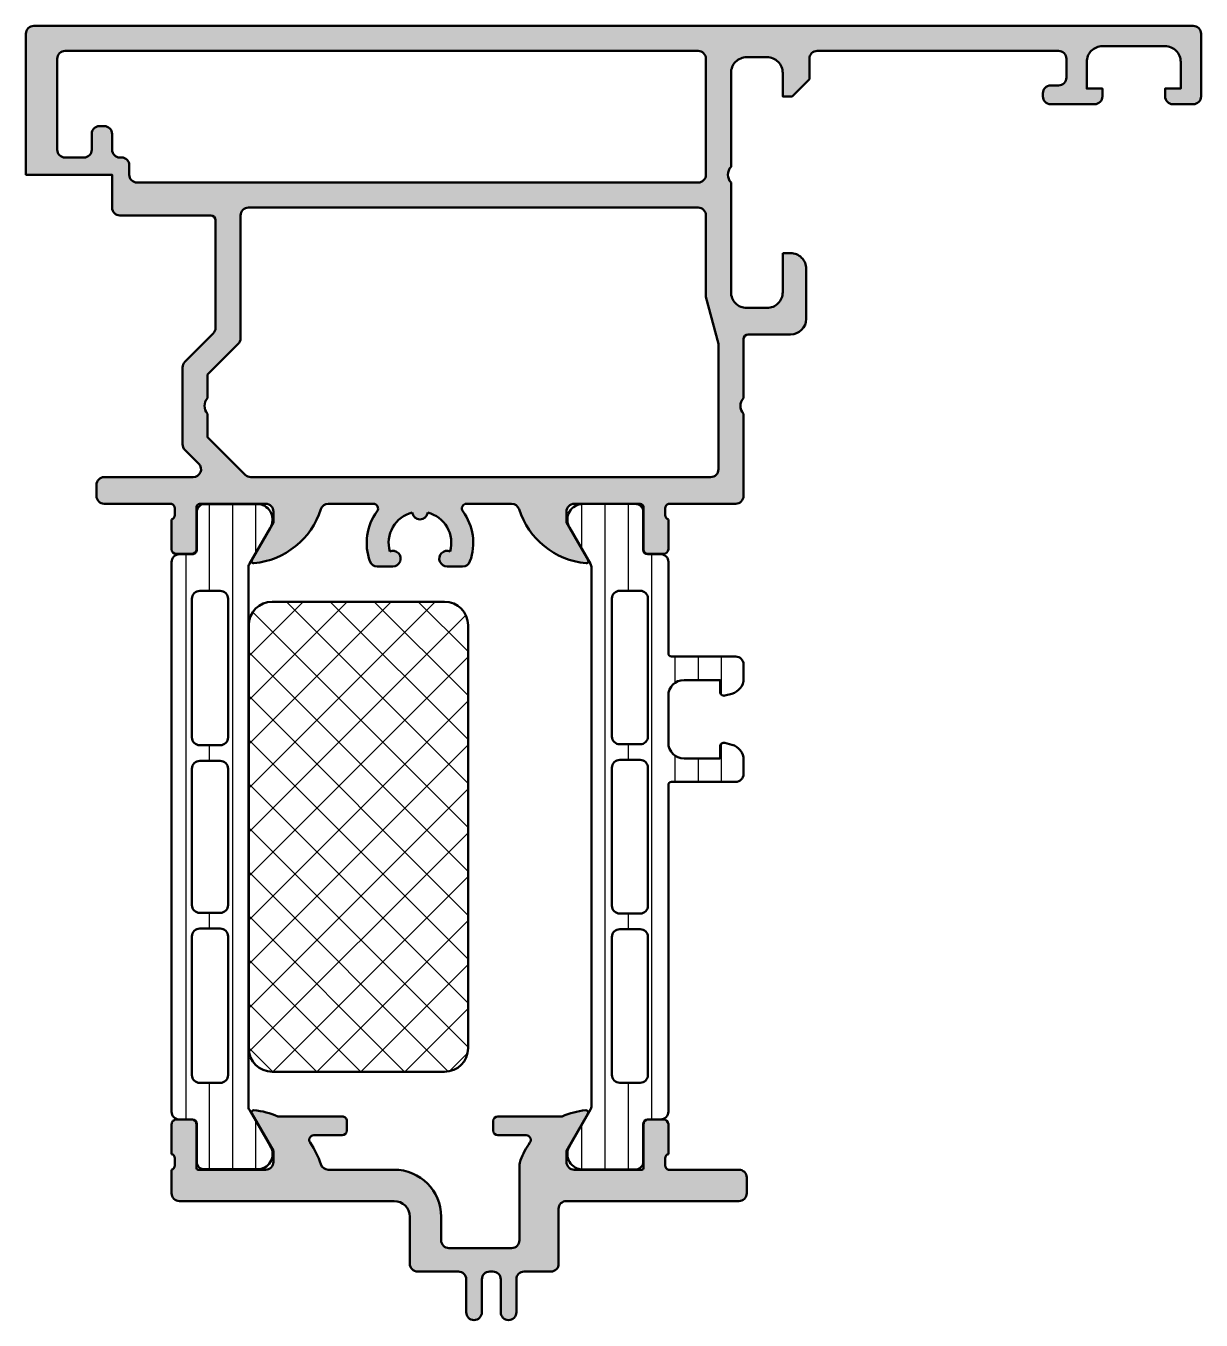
# Model space of a CAD drawing. Extents: x -34 to 41, y 2.4 to 85.
import ezdxf

# ---------------------------------------------------------------- set-up
doc = ezdxf.new("R2010")
doc.units = 0
for name, color, linetype, lineweight in [('0S-Alu contour', 7, 'Continuous', 50), ('0S-Alu hatch', 252, 'Continuous', 25), ('0S-Plastic contour', 254, 'Continuous', 50), ('0S-Plastic hatch', 253, 'Continuous', 25), ('0S-PT contour', 91, 'Continuous', 50), ('0S-PT hatch', 103, 'Continuous', 25)]:
    doc.layers.add(name, color=color, linetype=linetype, lineweight=lineweight)
pattern_1 = [(90, (0, 0), (-1.4859, 0), [])]

# ---------------------------------------------------------------- blocks, each defined once
blk = doc.blocks.new('485440__1D6FEB6A_4B2B_43B2_9B99_2BBA22824DFF_')
at = {"layer": '0S-Alu hatch'}
h = blk.add_hatch(color=256, dxfattribs=at)
edge = h.paths.add_edge_path()
edge.add_line((14.29999999999999, 70.49999999999997), (14.79999999999999, 70.49999999999997))
edge.add_ellipse((14.79999999999999, 69.49999999999997), major_axis=(-1, 0), ratio=1, start_angle=180, end_angle=270.0000000000004, ccw=False)
edge.add_line((15.8, 69.49999999999997), (15.79999999999998, 66.29999999999998))
edge.add_ellipse((14.79999999999998, 66.29999999999998), major_axis=(-1, 0), ratio=1, start_angle=90.0000000000004, end_angle=180, ccw=False)
edge.add_line((14.79999999999999, 65.3), (12.1, 65.3))
edge.add_arc((12.1, 65), 0.2999999999999971, 90, 180)
edge.add_line((11.8, 65), (11.79999999999999, 61.25000000000001))
edge.add_arc((12.32500000000001, 60.75), 0.7250000000000166, 136.397181027296, 223.6028189727036)
edge.add_line((11.79999999999999, 60.24999999999998), (11.79999999999999, 55))
edge.add_ellipse((11.29999999999999, 55), major_axis=(-0.5, 0), ratio=1, start_angle=90, end_angle=180, ccw=False)
edge.add_line((11.29999999999999, 54.5), (7, 54.49999999999999))
edge.add_arc((7.099999999999994, 54.21715728752538), 0.2999999999999976, 109.4712206344897, 180)
edge.add_line((6.799999999999993, 54.21715728752538), (6.79999999999999, 53.78284271247462))
edge.add_arc((7.099999999999951, 53.78284271247459), 0.2999999999999616, 180, 250.528779365516)
edge.add_line((6.999999999999996, 53.49999999999999), (7, 51.60000000000003))
edge.add_ellipse((6.69999999999996, 51.60000000000003), major_axis=(-0.3000000000000398, 0), ratio=1, start_angle=90, end_angle=180, ccw=False)
edge.add_line((6.69999999999996, 51.29999999999999), (5.710000000000036, 51.3))
edge.add_ellipse((5.710000000000036, 51.60000000000004), major_axis=(-0.3000000000000398, 0), ratio=1, start_angle=0, end_angle=90, ccw=False)
edge.add_line((5.409999999999996, 51.60000000000004), (5.409999999999996, 54.29999999999999))
edge.add_arc((5.209999999999988, 54.29999999999999), 0.2000000000000082, 0, 89.9999999999985)
edge.add_line((5.209999999999993, 54.5), (1.000000000000007, 54.50000000000001))
edge.add_arc((1.000000000000023, 53.99999999999999), 0.5000000000000214, 90.00000000000183, 180)
edge.add_line((0.5000000000000018, 54), (0.5, 53.3))
edge.add_line((0.5, 53.3), (1.881495457622364, 50.90717967697244))
edge.add_ellipse((1.761880215351695, 50.83811978464829), major_axis=(-0.1381197846483035, 0), ratio=1, start_angle=84.37742244920781, end_angle=209.9999999999983, ccw=False)
edge.add_ellipse((2.238223241173812, 55.67660886184781), major_axis=(-5.000000000000007, 0), ratio=1, start_angle=17.748416356070095, end_angle=84.37742244920628, ccw=False)
edge.add_arc((-3.000000000000002, 53.99999999999999), 0.5000000000000049, 17.74841635607097, 89.99999999999969)
edge.add_line((-3, 54.5), (-5.875105043871286, 54.5))
edge.add_arc((-5.875105043871292, 54.2), 0.2999999999999971, 89.99999999999882, 216.4837370613687)
edge.add_ellipse((-8.850000000000009, 52), major_axis=(-3.40000000000001, 0), ratio=1, start_angle=159.8287286535352, end_angle=216.4837370613671, ccw=False)
edge.add_ellipse((-6.127868482236749, 51), major_axis=(-0.4999999999999924, 0), ratio=1, start_angle=90, end_angle=159.8287286535352, ccw=False)
edge.add_line((-6.127868482236749, 50.5), (-7.117949192431126, 50.5))
edge.add_ellipse((-7.117949192431126, 51), major_axis=(-0.5, 0), ratio=1, start_angle=-112.81924421854308, end_angle=90, ccw=False)
edge.add_arc((-8.850000000000009, 51.99999999999999), 2.000000000000015, 344.3615115629168, 435.6384884370831)
edge.add_ellipse((-8.850000000000001, 54), major_axis=(-0.5000000000000009, 0), ratio=1, start_angle=7.180755781457378, end_angle=172.8192442185427, ccw=False)
edge.add_arc((-8.850000000000009, 52.00000000000001), 1.999999999999998, 104.3615115629164, 195.6384884370837)
edge.add_ellipse((-10.58205080756887, 51.00000000000001), major_axis=(-0.5000000000000016, 0), ratio=1, start_angle=90, end_angle=292.8192442185428, ccw=False)
edge.add_line((-10.58205080756887, 50.5), (-11.57213151776326, 50.5))
edge.add_ellipse((-11.57213151776327, 51), major_axis=(-0.4999999999999929, 0), ratio=1, start_angle=20.171271346465005, end_angle=90.0000000000008, ccw=False)
edge.add_ellipse((-8.850000000000001, 52), major_axis=(-3.400000000000015, 0), ratio=1, start_angle=-36.48373706136698, end_angle=20.171271346464778, ccw=False)
edge.add_arc((-11.82489495612871, 54.2), 0.2999999999999968, 323.5162629386313, 449.9999999999997)
edge.add_line((-11.82489495612871, 54.5), (-14.7, 54.5))
edge.add_arc((-14.7, 54.00000000000001), 0.4999999999999929, 90.0000000000004, 162.251583643932)
edge.add_ellipse((-19.93822324117381, 55.67660886184782), major_axis=(-5.000000000000015, 0), ratio=1, start_angle=95.6225775507935, end_angle=162.2515836439297, ccw=False)
edge.add_ellipse((-19.4618802153517, 50.83811978464829), major_axis=(-0.1381197846483082, 0), ratio=1, start_angle=-29.999999999996817, end_angle=95.62257755078929, ccw=False)
edge.add_line((-19.58149545762237, 50.90717967697244), (-18.2, 53.3))
edge.add_line((-18.2, 53.3), (-18.20000000000002, 53.99999999999999))
edge.add_arc((-18.70000000000001, 54.00000000000001), 0.4999999999999841, 0, 89.9999999999992)
edge.add_line((-18.7, 54.49999999999999), (-22.91, 54.5))
edge.add_arc((-22.90999999999999, 54.29999999999999), 0.2000000000000028, 90.00000000000205, 180)
edge.add_line((-23.10999999999999, 54.29999999999999), (-23.11, 51.60000000000003))
edge.add_ellipse((-23.41000000000004, 51.60000000000004), major_axis=(-0.3000000000000398, 0), ratio=1, start_angle=90, end_angle=180, ccw=False)
edge.add_line((-23.41000000000004, 51.3), (-24.39999999999996, 51.29999999999999))
edge.add_ellipse((-24.39999999999996, 51.60000000000003), major_axis=(-0.3000000000000398, 0), ratio=1, start_angle=0, end_angle=90, ccw=False)
edge.add_line((-24.70000000000001, 51.60000000000003), (-24.70000000000001, 53.5))
edge.add_arc((-24.8, 53.78284271247462), 0.2999999999999981, 289.4712206344897, 360)
edge.add_line((-24.5, 53.78284271247462), (-24.5, 54.21715728752538))
edge.add_arc((-24.8, 54.21715728752538), 0.2999999999999954, 0, 70.5287793655103)
edge.add_line((-24.70000000000001, 54.5), (-29, 54.5))
edge.add_ellipse((-29, 55), major_axis=(-0.5, 0), ratio=1, start_angle=0, end_angle=90, ccw=False)
edge.add_line((-29.5, 55), (-29.5, 55.7))
edge.add_ellipse((-29, 55.7), major_axis=(-0.4999999999999965, 0), ratio=1, start_angle=270, end_angle=360, ccw=False)
edge.add_line((-29, 56.2), (-23.3198484809835, 56.2))
edge.add_arc((-23.31984848098349, 56.69999999999999), 0.4999999999999929, 269.9999999999992, 405.0000000000006)
edge.add_line((-22.96629509039023, 57.05355339059326), (-23.85355339059328, 57.94081169079631))
edge.add_ellipse((-23.5, 58.29436508138958), major_axis=(-0.5000000000000016, 0), ratio=1, start_angle=0, end_angle=45.000000000000114, ccw=False)
edge.add_line((-24, 58.29436508138958), (-24, 63.20563491861039))
edge.add_ellipse((-23.5, 63.20563491861038), major_axis=(-0.5, 0), ratio=1, start_angle=314.99999999999943, end_angle=360, ccw=False)
edge.add_line((-23.85355339059327, 63.55918830920366), (-22.04644660940674, 65.36629509039015))
edge.add_arc((-22.39999999999997, 65.71984848098344), 0.4999999999999752, 314.9999999999965, 360)
edge.add_line((-21.9, 65.71984848098344), (-21.90000000000001, 72.60000000000001))
edge.add_arc((-22.20000000000001, 72.60000000000001), 0.3000000000000007, 0, 89.99999999999935)
edge.add_line((-22.2, 72.9), (-28, 72.9))
edge.add_ellipse((-28, 73.4), major_axis=(-0.5, 0), ratio=1, start_angle=0, end_angle=90, ccw=False)
edge.add_line((-28.5, 73.4), (-28.5, 75.5))
edge.add_line((-28.5, 75.5), (-34, 75.5))
edge.add_line((-34, 75.5), (-34, 84.50000000000001))
edge.add_ellipse((-33.5, 84.50000000000001), major_axis=(-0.4999999999999965, 0), ratio=1, start_angle=270, end_angle=360, ccw=False)
edge.add_line((-33.5, 85.00000000000001), (40.49999999999999, 85))
edge.add_ellipse((40.49999999999999, 84.50000000000001), major_axis=(-0.5, 0), ratio=1, start_angle=180, end_angle=270, ccw=False)
edge.add_line((41, 84.50000000000001), (41, 80.5))
edge.add_ellipse((40.49999999999999, 80.5), major_axis=(-0.5, 0), ratio=1, start_angle=90, end_angle=180, ccw=False)
edge.add_line((40.49999999999999, 80), (39.2, 80))
edge.add_ellipse((39.2, 80.5), major_axis=(-0.5, 0), ratio=1, start_angle=0, end_angle=90, ccw=False)
edge.add_line((38.7, 80.5), (38.7, 81))
edge.add_line((38.7, 81), (39.70000000000002, 81))
edge.add_line((39.70000000000002, 81), (39.70000000000002, 82.70000000000002))
edge.add_arc((38.70000000000003, 82.70000000000002), 0.9999999999999928, 0, 90.0000000000004)
edge.add_line((38.70000000000002, 83.70000000000002), (34.69999999999999, 83.7))
edge.add_arc((34.69999999999998, 82.70000000000002), 0.9999999999999857, 89.99999999999959, 180)
edge.add_line((33.7, 82.70000000000002), (33.69999999999999, 81))
edge.add_line((33.69999999999999, 81), (34.70000000000001, 81))
edge.add_line((34.70000000000001, 81), (34.70000000000001, 80.5))
edge.add_ellipse((34.2, 80.5), major_axis=(-0.5, 0), ratio=1, start_angle=90, end_angle=180, ccw=False)
edge.add_line((34.2, 80), (31.40000000000001, 80))
edge.add_ellipse((31.40000000000001, 80.5), major_axis=(-0.5, 0), ratio=1, start_angle=0, end_angle=90, ccw=False)
edge.add_line((30.90000000000001, 80.5), (30.90000000000001, 80.7))
edge.add_ellipse((31.40000000000001, 80.7), major_axis=(-0.5, 0), ratio=1, start_angle=270, end_angle=360, ccw=False)
edge.add_line((31.40000000000001, 81.2), (31.90000000000001, 81.2))
edge.add_arc((31.90000000000001, 81.69999999999999), 0.4999999999999858, 269.9999999999992, 360)
edge.add_line((32.4, 81.69999999999999), (32.40000000000001, 82.9))
edge.add_arc((31.90000000000001, 82.90000000000002), 0.4999999999999929, 0, 90.00000000000081)
edge.add_line((31.90000000000001, 83.4), (16.5, 83.4))
edge.add_arc((16.49999999999999, 82.9), 0.5, 89.99999999999959, 180)
edge.add_line((15.99999999999999, 82.9), (16, 81.59999999999998))
edge.add_line((16, 81.59999999999998), (14.9, 80.49999999999999))
edge.add_line((14.9, 80.49999999999999), (14.29999999999999, 80.49999999999999))
edge.add_line((14.29999999999999, 80.49999999999999), (14.29999999999999, 81.99999999999999))
edge.add_arc((13.30000000000001, 82), 0.9999999999999822, 0, 90.00000000000063)
edge.add_line((13.3, 82.99999999999999), (12, 82.99999999999999))
edge.add_arc((11.99999999999998, 81.99999999999999), 1, 89.9999999999992, 180)
edge.add_line((10.99999999999998, 81.99999999999999), (10.99999999999999, 75.99999999999999))
edge.add_arc((11.52499999999999, 75.49999999999999), 0.7250000000000015, 136.3971810272965, 223.6028189727035)
edge.add_line((10.99999999999999, 74.99999999999999), (10.99999999999998, 67.99999999999997))
edge.add_arc((11.99999999999998, 67.99999999999996), 0.9999999999999928, 180, 270.0000000000004)
edge.add_line((11.99999999999998, 66.99999999999997), (13.29999999999998, 66.99999999999999))
edge.add_arc((13.29999999999999, 67.99999999999997), 0.9999999999999857, 269.9999999999996, 360)
edge.add_line((14.29999999999997, 67.99999999999999), (14.29999999999999, 70.49999999999997))
edge = h.paths.add_edge_path()
edge.add_line((-19.64289321881348, 56.2), (9.699999999999989, 56.19999999999998))
edge.add_arc((9.699999999999989, 56.69999999999999), 0.5000000000000142, 270, 360)
edge.add_line((10.2, 56.69999999999999), (10.2, 64.7143593539449))
edge.add_line((10.2, 64.7143593539449), (9.399999999999999, 67.69999999999999))
edge.add_line((9.399999999999999, 67.69999999999999), (9.399999999999999, 72.9))
edge.add_arc((8.899999999999999, 72.9), 0.5, 0, 90)
edge.add_line((8.899999999999999, 73.4), (-19.8, 73.4))
edge.add_arc((-19.8, 72.9), 0.5, 90, 180)
edge.add_line((-20.30000000000001, 72.9), (-20.30000000000001, 65.05710678118648))
edge.add_ellipse((-20.8, 65.05710678118648), major_axis=(-0.5, 0), ratio=1, start_angle=134.9999999999994, end_angle=180, ccw=False)
edge.add_line((-20.44644660940674, 64.7035533905932), (-22.4, 62.74999999999998))
edge.add_line((-22.4, 62.74999999999998), (-22.4, 61.25))
edge.add_arc((-21.875, 60.75), 0.7249999999999966, 136.3971810272962, 223.6028189727033)
edge.add_line((-22.4, 60.25000000000001), (-22.4, 58.75000000000003))
edge.add_line((-22.4, 58.75000000000003), (-19.99644660940677, 56.34644660940672))
edge.add_arc((-19.64289321881348, 56.69999999999999), 0.5, 224.9999999999983, 270)
edge = h.paths.add_edge_path()
edge.add_line((-28, 76.60000000000001), (-27.90000000000001, 76.60000000000001))
edge.add_ellipse((-27.90000000000001, 76.10000000000001), major_axis=(-0.5, 0), ratio=1, start_angle=180, end_angle=270, ccw=False)
edge.add_line((-27.40000000000001, 76.10000000000001), (-27.40000000000001, 75.50000000000001))
edge.add_arc((-26.90000000000001, 75.50000000000001), 0.5, 180, 270)
edge.add_line((-26.90000000000001, 75), (8.899999999999991, 75))
edge.add_arc((8.899999999999991, 75.5), 0.5000000000000071, 270, 360)
edge.add_line((9.399999999999999, 75.5), (9.399999999999999, 82.9))
edge.add_arc((8.899999999999999, 82.9), 0.5, 0, 90)
edge.add_line((8.899999999999999, 83.4), (-31.5, 83.4))
edge.add_arc((-31.5, 82.9), 0.5, 90, 180)
edge.add_line((-32, 82.9), (-32, 77.1))
edge.add_arc((-31.5, 77.1), 0.5, 180, 270)
edge.add_line((-31.5, 76.60000000000001), (-30.3, 76.60000000000001))
edge.add_arc((-30.3, 77.1), 0.5, 270, 360)
edge.add_line((-29.8, 77.1), (-29.8, 78.10000000000001))
edge.add_ellipse((-29.3, 78.10000000000001), major_axis=(-0.5, 0), ratio=1, start_angle=270, end_angle=360, ccw=False)
edge.add_line((-29.3, 78.60000000000001), (-29, 78.60000000000001))
edge.add_ellipse((-29, 78.10000000000001), major_axis=(-0.5, 0), ratio=1, start_angle=180, end_angle=270, ccw=False)
edge.add_line((-28.5, 78.10000000000001), (-28.5, 77.1))
edge.add_arc((-28, 77.1), 0.5, 180, 270)
at = {"layer": '0S-Alu contour', "color": 7}
for points in [[(-28.5, 73.4), (-28.5, 75.5), (-34, 75.5), (-34, 84.50000000000001)], [(-33.5, 85.00000000000001), (40.49999999999999, 85)], [(41, 84.50000000000001), (41, 80.5)], [(38.70000000000002, 83.70000000000002), (34.69999999999999, 83.7)], [(-32, 82.9), (-32, 77.1)], [(8.899999999999999, 83.4), (-31.5, 83.4)], [(9.399999999999999, 75.5), (9.399999999999999, 82.9)], [(13.3, 82.99999999999999), (12, 82.99999999999999)], [(15.99999999999999, 82.9), (16, 81.59999999999998), (14.9, 80.49999999999999), (14.29999999999999, 80.49999999999999), (14.29999999999999, 81.99999999999999)], [(31.90000000000001, 83.4), (16.5, 83.4)], [(32.4, 81.69999999999999), (32.40000000000001, 82.9)], [(33.7, 82.70000000000002), (33.69999999999999, 81), (34.70000000000001, 81), (34.70000000000001, 80.5)], [(38.7, 80.5), (38.7, 81), (39.70000000000002, 81), (39.70000000000002, 82.70000000000002)], [(10.99999999999998, 81.99999999999999), (10.99999999999999, 75.99999999999999)], [(31.40000000000001, 81.2), (31.90000000000001, 81.2)], [(30.90000000000001, 80.5), (30.90000000000001, 80.7)], [(34.2, 80), (31.40000000000001, 80)], [(40.49999999999999, 80), (39.2, 80)], [(-29.3, 78.60000000000001), (-29, 78.60000000000001)], [(-29.8, 77.1), (-29.8, 78.10000000000001)], [(-28.5, 78.10000000000001), (-28.5, 77.1)], [(-31.5, 76.60000000000001), (-30.3, 76.60000000000001)], [(-28, 76.60000000000001), (-27.90000000000001, 76.60000000000001)], [(-27.40000000000001, 76.10000000000001), (-27.40000000000001, 75.50000000000001)], [(-26.90000000000001, 75), (8.899999999999991, 75)], [(10.99999999999999, 74.99999999999999), (10.99999999999998, 67.99999999999997)], [(-22.2, 72.9), (-28, 72.9)], [(-20.30000000000001, 72.9), (-20.30000000000001, 65.05710678118648)], [(8.899999999999999, 73.4), (-19.8, 73.4)], [(10.2, 56.69999999999999), (10.2, 64.7143593539449), (9.399999999999999, 67.69999999999999), (9.399999999999999, 72.9)], [(-21.9, 65.71984848098344), (-21.90000000000001, 72.60000000000001)], [(14.29999999999999, 70.49999999999997), (14.79999999999999, 70.49999999999997)], [(14.29999999999997, 67.99999999999999), (14.29999999999999, 70.49999999999997)], [(15.8, 69.49999999999997), (15.79999999999998, 66.29999999999998)], [(11.99999999999998, 66.99999999999997), (13.29999999999998, 66.99999999999999)], [(-23.85355339059327, 63.55918830920366), (-22.04644660940674, 65.36629509039015)], [(14.79999999999999, 65.3), (12.1, 65.3)], [(-20.44644660940674, 64.7035533905932), (-22.4, 62.74999999999998), (-22.4, 61.25)], [(11.8, 65), (11.79999999999999, 61.25000000000001)], [(-24, 58.29436508138958), (-24, 63.20563491861039)], [(-22.4, 60.25000000000001), (-22.4, 58.75000000000003), (-19.99644660940677, 56.34644660940672)], [(11.79999999999999, 60.24999999999998), (11.79999999999999, 55)], [(-22.96629509039023, 57.05355339059326), (-23.85355339059328, 57.94081169079631)], [(-29, 56.2), (-23.3198484809835, 56.2)], [(-19.64289321881348, 56.2), (9.699999999999989, 56.19999999999998)], [(-29.5, 55), (-29.5, 55.7)], [(-24.70000000000001, 54.5), (-29, 54.5)], [(-24.5, 53.78284271247462), (-24.5, 54.21715728752538)], [(-23.10999999999999, 54.29999999999999), (-23.11, 51.60000000000003)], [(-18.7, 54.49999999999999), (-22.91, 54.5)], [(-19.58149545762237, 50.90717967697244), (-18.2, 53.3), (-18.20000000000002, 53.99999999999999)], [(-11.82489495612871, 54.5), (-14.7, 54.5)], [(-3, 54.5), (-5.875105043871286, 54.5)], [(0.5000000000000018, 54), (0.5, 53.3), (1.881495457622364, 50.90717967697244)], [(5.209999999999993, 54.5), (1.000000000000007, 54.50000000000001)], [(5.409999999999996, 51.60000000000004), (5.409999999999996, 54.29999999999999)], [(6.799999999999993, 54.21715728752538), (6.79999999999999, 53.78284271247462)], [(11.29999999999999, 54.5), (7, 54.49999999999999)], [(-24.70000000000001, 51.60000000000003), (-24.70000000000001, 53.5)], [(6.999999999999996, 53.49999999999999), (7, 51.60000000000003)], [(-23.41000000000004, 51.3), (-24.39999999999996, 51.29999999999999)], [(6.69999999999996, 51.29999999999999), (5.710000000000036, 51.3)], [(-10.58205080756887, 50.5), (-11.57213151776326, 50.5)], [(-6.127868482236749, 50.5), (-7.117949192431126, 50.5)]]:
    blk.add_lwpolyline(points, dxfattribs=at)
at = {"layer": '0S-Alu contour', "color": 7, "extrusion": (-1.4e-14, 0, -1)}
for centre, radius, start, end in [((33.5, 84.50000000000001), 0.4999999999999965, 0, 90), ((-40.49999999999999, 84.50000000000001), 0.5, 90, 180), ((-31.40000000000001, 80.7), 0.5, 0, 90), ((-31.40000000000001, 80.5), 0.5, 270, 0), ((-34.2, 80.5), 0.5, 180, 270), ((-39.2, 80.5), 0.5, 270, 0), ((-40.49999999999999, 80.5), 0.5, 180, 270), ((29.3, 78.10000000000001), 0.5, 0, 90), ((29, 78.10000000000001), 0.5, 90, 180), ((27.90000000000001, 76.10000000000001), 0.5, 90, 180), ((28, 73.4), 0.5, 270, 0), ((-14.79999999999999, 69.49999999999997), 1, 89.99999999999959, 180), ((-14.79999999999998, 66.29999999999998), 1, 180, 269.9999999999996), ((20.8, 65.05710678118648), 0.5, 180, 225.0000000000006), ((23.5, 63.20563491861038), 0.5, 0, 45.00000000000057), ((23.5, 58.29436508138958), 0.5000000000000016, 315, 0), ((29, 55.7), 0.4999999999999965, 0, 90), ((29, 55), 0.5, 270, 0), ((-11.29999999999999, 55), 0.5, 180, 270), ((19.93822324117381, 55.67660886184782), 5.000000000000015, 197.7484163560703, 264.3774224492065), ((8.850000000000001, 52), 3.400000000000015, 339.8287286535352, 36.48373706136702), ((8.850000000000001, 54), 0.5000000000000009, 187.1807557814574, 352.8192442185426), ((8.850000000000009, 52), 3.40000000000001, 143.5162629386329, 200.1712713464649), ((-2.238223241173812, 55.67660886184781), 5.000000000000007, 275.6225775507937, 342.2515836439299), ((24.39999999999996, 51.60000000000003), 0.3000000000000398, 270, 0), ((23.41000000000004, 51.60000000000004), 0.3000000000000398, 180, 270), ((10.58205080756887, 51.00000000000001), 0.5000000000000016, 67.1807557814572, 270), ((7.117949192431126, 51), 0.5, 270, 112.8192442185431), ((-5.710000000000036, 51.60000000000004), 0.3000000000000398, 270, 0), ((-6.69999999999996, 51.60000000000003), 0.3000000000000398, 180, 270), ((19.4618802153517, 50.83811978464829), 0.1381197846483082, 264.3774224492107, 29.99999999999678), ((11.57213151776327, 51), 0.4999999999999929, 269.9999999999992, 339.828728653535), ((6.127868482236749, 51), 0.4999999999999924, 200.1712713464649, 270), ((-1.761880215351695, 50.83811978464829), 0.1381197846483035, 150.0000000000017, 275.6225775507922)]:
    blk.add_arc(centre, radius, start, end, dxfattribs=at)
at = {"layer": '0S-Alu contour', "color": 7}
for centre, radius, start, end in [((34.69999999999998, 82.70000000000002), 0.9999999999999857, 89.99999999999959, 180), ((38.70000000000003, 82.70000000000002), 0.9999999999999928, 0, 90.0000000000004), ((-31.5, 82.9), 0.5, 90, 180), ((8.899999999999999, 82.9), 0.5, 0, 90), ((11.99999999999998, 81.99999999999999), 1, 89.9999999999992, 180), ((13.30000000000001, 82), 0.9999999999999822, 0, 90.00000000000063), ((16.49999999999999, 82.9), 0.5, 89.99999999999959, 180), ((31.90000000000001, 82.90000000000002), 0.4999999999999929, 0, 90.00000000000081), ((31.90000000000001, 81.69999999999999), 0.4999999999999858, 269.9999999999992, 0), ((-31.5, 77.1), 0.5, 180, 270), ((-30.3, 77.1), 0.5, 270, 0), ((-28, 77.1), 0.5, 180, 270), ((11.52499999999999, 75.49999999999999), 0.7250000000000015, 136.3971810272965, 223.6028189727035), ((-26.90000000000001, 75.50000000000001), 0.5, 180, 270), ((8.899999999999991, 75.5), 0.5000000000000071, 270, 0), ((-22.20000000000001, 72.60000000000001), 0.3000000000000007, 0, 89.99999999999935), ((-19.8, 72.9), 0.5, 90, 180), ((8.899999999999999, 72.9), 0.5, 0, 90), ((11.99999999999998, 67.99999999999996), 0.9999999999999928, 180, 270.0000000000004), ((13.29999999999999, 67.99999999999997), 0.9999999999999857, 269.9999999999996, 0), ((-22.39999999999997, 65.71984848098344), 0.4999999999999752, 314.9999999999965, 0), ((12.1, 65), 0.2999999999999971, 90, 180), ((-21.875, 60.75), 0.7249999999999966, 136.3971810272962, 223.6028189727033), ((12.32500000000001, 60.75), 0.7250000000000166, 136.397181027296, 223.6028189727036), ((-23.31984848098349, 56.69999999999999), 0.4999999999999929, 269.9999999999992, 45.00000000000057), ((-19.64289321881348, 56.69999999999999), 0.5, 224.9999999999983, 270), ((9.699999999999989, 56.69999999999999), 0.5000000000000142, 270, 0), ((-24.8, 54.21715728752538), 0.2999999999999954, 0, 70.5287793655103), ((-24.8, 53.78284271247462), 0.2999999999999981, 289.4712206344897, 0), ((-22.90999999999999, 54.29999999999999), 0.2000000000000028, 90.00000000000205, 180), ((-18.70000000000001, 54.00000000000001), 0.4999999999999841, 0, 89.9999999999992), ((-14.7, 54.00000000000001), 0.4999999999999929, 90.0000000000004, 162.251583643932), ((-11.82489495612871, 54.2), 0.2999999999999968, 323.5162629386313, 89.99999999999967), ((-8.850000000000009, 52.00000000000001), 1.999999999999998, 104.3615115629164, 195.6384884370837), ((-8.850000000000009, 51.99999999999999), 2.000000000000015, 344.3615115629168, 75.63848843708324), ((-5.875105043871292, 54.2), 0.2999999999999971, 89.99999999999882, 216.4837370613687), ((-3.000000000000002, 53.99999999999999), 0.5000000000000049, 17.74841635607097, 89.99999999999969), ((1.000000000000023, 53.99999999999999), 0.5000000000000214, 90.00000000000183, 180), ((5.209999999999988, 54.29999999999999), 0.2000000000000082, 0, 89.9999999999985), ((7.099999999999994, 54.21715728752538), 0.2999999999999976, 109.4712206344897, 180), ((7.099999999999951, 53.78284271247459), 0.2999999999999616, 180, 250.528779365516)]:
    blk.add_arc(centre, radius, start, end, dxfattribs=at)
blk = doc.blocks.new('154020__808786E6_05CC_4728_8181_3D5DD7666BEA_')
at = {"layer": '0S-Alu hatch'}
h = blk.add_hatch(color=256, dxfattribs=at)
edge = h.paths.add_edge_path()
edge.add_line((6.799998999999605, 12.72678299999219), (6.799998999999431, 12.27318899999156))
edge.add_arc((7.078836446542005, 12.26752059199376), 0.2788950563269503, 178.8354106260176, 253.5801235805881)
edge.add_line((6.999999999999474, 12.00000000000099), (11.49999999999959, 12.00000000000099))
edge.add_ellipse((11.49999999999943, 11.50000000000112), major_axis=(-0.4999999999998721, 0), ratio=1, start_angle=180, end_angle=269.9999999999821, ccw=False)
edge.add_line((11.9999999999993, 11.50000000000099), (11.99999999999964, 10.50000000000111))
edge.add_ellipse((11.49999999999927, 10.50000000000136), major_axis=(-0.5000000000003695, 0), ratio=1, start_angle=89.99999999998369, end_angle=180, ccw=False)
edge.add_line((11.49999999999913, 10.00000000000099), (0.4999999999992469, 10.00000000000088))
edge.add_arc((0.499999999999119, 9.500000000001293), 0.4999999999995879, 89.99999999998533, 180)
edge.add_line((-4.69e-13, 9.500000000001293), (-6.963e-13, 6.000000000000767))
edge.add_ellipse((-0.500000000000469, 6.000000000000767), major_axis=(-0.4999999999997709, 0), ratio=1, start_angle=89.99999999999352, end_angle=180, ccw=False)
edge.add_line((-0.5000000000005258, 5.500000000000996), (-2.200000000001196, 5.500000000000767))
edge.add_arc((-2.200000000001171, 5.000000000001081), 0.4999999999996856, 90.00000000000286, 180)
edge.add_line((-2.700000000000857, 5.00000000000108), (-2.700000000000969, 2.900000000001426))
edge.add_ellipse((-3.200000000000969, 2.900000000001426), major_axis=(-0.5, 0), ratio=1, start_angle=0, end_angle=180, ccw=False)
edge.add_line((-3.700000000000969, 2.900000000001426), (-3.700000000000969, 5.000000000001108))
edge.add_arc((-4.200000000001224, 5.000000000001082), 0.5000000000002558, 0, 89.99999999999675)
edge.add_line((-4.200000000001196, 5.500000000001338), (-4.400000000000844, 5.500000000001335))
edge.add_arc((-4.400000000000779, 5.000000000000983), 0.5000000000003526, 90.00000000000745, 180)
edge.add_line((-4.900000000001131, 5.00000000000098), (-4.900000000001135, 2.900000000001199))
edge.add_ellipse((-5.400000000001135, 2.900000000001313), major_axis=(-0.5, 0), ratio=1, start_angle=0, end_angle=180, ccw=False)
edge.add_line((-5.900000000001135, 2.900000000001313), (-5.900000000001128, 5.000000000001222))
edge.add_arc((-6.400000000000996, 5.000000000001243), 0.4999999999998681, 0, 89.99999999997598)
edge.add_line((-6.400000000000787, 5.500000000001111), (-9.000000000000753, 5.500000000001108))
edge.add_ellipse((-9.000000000000853, 6.000000000000952), major_axis=(-0.4999999999998446, 0), ratio=1, start_angle=0, end_angle=90.00000000001143, ccw=False)
edge.add_line((-9.500000000000696, 6.000000000000952), (-9.500000000000703, 9.000000000001108))
edge.add_arc((-10.50000000000081, 9.000000000001108), 1.000000000000113, 0, 89.99999999999308)
edge.add_line((-10.50000000000069, 10.00000000000122), (-24.20000000000113, 10.00000000000111))
edge.add_ellipse((-24.20000000000104, 10.50000000000116), major_axis=(-0.5000000000000551, 0), ratio=1, start_angle=0, end_angle=89.99999999999022, ccw=False)
edge.add_line((-24.7000000000011, 10.50000000000116), (-24.7000000000011, 12.00000000000098))
edge.add_arc((-24.77883644654357, 12.26752059199372), 0.2788950563269113, 286.4198764194021, 361.1645893740134)
edge.add_line((-24.49999900000104, 12.27318899999167), (-24.49999900000114, 12.72678299999194))
edge.add_arc((-24.77886709564436, 12.73244365946911), 0.2789255417372008, 358.8371299270896, 433.575405444601)
edge.add_line((-24.70000000000097, 12.99998699999204), (-24.70000000000118, 14.90000000000108))
edge.add_ellipse((-24.40000000000114, 14.9000000000011), major_axis=(-0.300000000000054, 0), ratio=1, start_angle=269.99999999999454, end_angle=360, ccw=False)
edge.add_line((-24.40000000000111, 15.20000000000115), (-23.4200256809582, 15.20000000000081))
edge.add_ellipse((-23.42002568095792, 14.90000000000108), major_axis=(-0.2999999999997271, 0), ratio=1, start_angle=180, end_angle=270.0000000000543, ccw=False)
edge.add_line((-23.12002568095819, 14.90000000000108), (-23.12002568095819, 12.12000381466939))
edge.add_arc((-23.00002186628983, 12.12000381466923), 0.1200038146683653, 180, 269.9999999999322)
edge.add_line((-23.00002186628997, 12.00000000000086), (-18.69945680798931, 12.00000000000099))
edge.add_arc((-18.6994439256375, 12.49999093223719), 0.499990932402156, 269.9985237644504, 360.0006019649143)
edge.add_line((-18.19945299326294, 12.4999961852768), (-18.19945299326288, 13.20000076291157))
edge.add_line((-18.19945299326288, 13.20000076291157), (-19.58094536010993, 15.59282359099079))
edge.add_ellipse((-19.46133289448726, 15.66188188021647), major_axis=(-0.1381165784513675, 0), ratio=1, start_angle=-95.6225775507931, end_angle=29.999999999998124, ccw=False)
edge.add_ellipse((-19.93767623443673, 10.82338961224538), major_axis=(-5.000000000000083, 0), ratio=1, start_angle=246.2516163488625, end_angle=264.3774224492064, ccw=False)
edge.add_line((-17.92407189341789, 15.40000381466958), (-13.82023946081928, 15.4000038146697))
edge.add_ellipse((-13.82023946081919, 15.10000381466972), major_axis=(-0.2999999999999794, 0), ratio=1, start_angle=180, end_angle=270.00000000001626, ccw=False)
edge.add_line((-13.52023946081921, 15.10000381466972), (-13.52023946081939, 14.50000381466948))
edge.add_ellipse((-13.82023946081928, 14.50000381466944), major_axis=(-0.2999999999998941, 0), ratio=1, start_angle=90.00000000001222, end_angle=180, ccw=False)
edge.add_line((-13.82023946081921, 14.20000381466955), (-15.622071404353, 14.20000381466965))
edge.add_arc((-15.62207140435302, 13.90000381466966), 0.2999999999999971, 89.99999999999525, 215.4852423981122)
edge.add_ellipse((-19.9376762344367, 10.82338961224545), major_axis=(-4.999999999999998, 0), ratio=1, start_angle=197.7484163560703, end_angle=215.4852423981111, ccw=False)
edge.add_arc((-14.69945299326291, 12.49999847409325), 0.4999999999999825, 197.7484163560679, 270.0000000000004)
edge.add_line((-14.69945299326291, 11.99999847409326), (-10.49999618533246, 12.00000000000132))
edge.add_ellipse((-10.49999618533247, 9.000003814669554), major_axis=(-2.999996185331762, 0), ratio=1, start_angle=180, end_angle=269.9999999999999, ccw=False)
edge.add_line((-7.500000000000706, 9.000003814669554), (-7.500000000000696, 7.500000000000994))
edge.add_arc((-7.000000000000841, 7.500000000000959), 0.4999999999998548, 180, 269.999999999998)
edge.add_line((-7.000000000000859, 7.000000000001104), (-2.999998451988247, 7.000000000001108))
edge.add_arc((-2.999998451988682, 7.499998451989553), 0.4999984519884447, 270.0000000000498, 360)
edge.add_line((-2.500000000000238, 7.499998451989554), (-2.500000000000639, 12.24665181654839))
edge.add_ellipse((-1.50000000000066, 12.24665181654848), major_axis=(-0.9999999999999786, 0), ratio=1, start_angle=339.1565634402789, end_angle=360, ccw=False)
edge.add_ellipse((2.238224789184492, 10.82338956892083), major_axis=(-5.000000000000034, 0), ratio=1, start_angle=324.5147570266965, end_angle=339.15656344027803, ccw=False)
edge.add_arc((-2.077380010013088, 13.90000381466943), 0.3000000000000038, 324.5147570266962, 449.9999999999997)
edge.add_line((-2.077380010013087, 14.20000381466943), (-3.879211984432814, 14.20000381466943))
edge.add_ellipse((-3.879211984432799, 14.50000381466945), major_axis=(-0.3000000000000291, 0), ratio=1, start_angle=0, end_angle=89.99999999999733, ccw=False)
edge.add_line((-4.179211984432829, 14.50000381466945), (-4.179211984432768, 15.10000381466963))
edge.add_ellipse((-3.879211984432757, 15.10000381466969), major_axis=(-0.3000000000000078, 0), ratio=1, start_angle=270.00000000001086, end_angle=360, ccw=False)
edge.add_line((-3.879211984432814, 15.4000038146697), (0.2246205466358262, 15.40000381466959))
edge.add_ellipse((2.238224789184485, 10.82338956892089), major_axis=(-4.99999999999999, 0), ratio=1, start_angle=275.89634021737606, end_angle=293.7483824183651, ccw=False)
edge.add_ellipse((1.739989140737399, 15.64773006671086), major_axis=(-0.1500000000000003, 0), ratio=1, start_angle=150.0000814796125, end_angle=275.8963402173766, ccw=False)
edge.add_line((1.869893057961498, 15.57273025144552), (0.5000015480106655, 13.20000076291167))
edge.add_line((0.5000015480106655, 13.20000076291167), (0.5000015480106726, 12.49999609862567))
edge.add_arc((0.9999886657571028, 12.49999084562804), 0.4999871177740251, 179.9993980350857, 270.0014762355695)
edge.add_line((1.0000015480108, 12.00000372801997), (5.300018224918339, 11.99999627198184))
edge.add_arc((5.300018224918202, 12.12000372802022), 0.1200074560383779, 270.0000000000652, 360)
edge.add_line((5.42002568095658, 12.12000372802022), (5.420025680956527, 14.90000000000131))
edge.add_ellipse((5.720025680956325, 14.90000000000113), major_axis=(-0.2999999999997982, 0), ratio=1, start_angle=269.999999999981, end_angle=360, ccw=False)
edge.add_line((5.720025680956425, 15.20000000000093), (6.699999999999519, 15.20000000000127))
edge.add_ellipse((6.699999999999391, 14.90000000000113), major_axis=(-0.3000000000001393, 0), ratio=1, start_angle=180, end_angle=269.99999999997556, ccw=False)
edge.add_line((6.999999999999531, 14.90000000000113), (6.99999999999936, 12.99998699999193))
edge.add_arc((7.078867095642511, 12.73244365946926), 0.2789255417368905, 106.4245945553668, 181.162870072888)
at = {"layer": '0S-Alu contour', "color": 7}
for points in [[(-24.70000000000097, 12.99998699999204), (-24.70000000000118, 14.90000000000108)], [(-24.40000000000111, 15.20000000000115), (-23.4200256809582, 15.20000000000081)], [(-23.12002568095819, 14.90000000000108), (-23.12002568095819, 12.12000381466939)], [(-18.19945299326294, 12.4999961852768), (-18.19945299326288, 13.20000076291157), (-19.58094536010993, 15.59282359099079)], [(-17.92407189341789, 15.40000381466958), (-13.82023946081928, 15.4000038146697)], [(-13.52023946081921, 15.10000381466972), (-13.52023946081939, 14.50000381466948)], [(-4.179211984432829, 14.50000381466945), (-4.179211984432768, 15.10000381466963)], [(-3.879211984432814, 15.4000038146697), (0.2246205466358262, 15.40000381466959)], [(1.869893057961498, 15.57273025144552), (0.5000015480106655, 13.20000076291167), (0.5000015480106726, 12.49999609862567)], [(5.42002568095658, 12.12000372802022), (5.420025680956527, 14.90000000000131)], [(5.720025680956425, 15.20000000000093), (6.699999999999519, 15.20000000000127)], [(6.999999999999531, 14.90000000000113), (6.99999999999936, 12.99998699999193)], [(-13.82023946081921, 14.20000381466955), (-15.622071404353, 14.20000381466965)], [(-2.077380010013087, 14.20000381466943), (-3.879211984432814, 14.20000381466943)], [(-24.49999900000104, 12.27318899999167), (-24.49999900000114, 12.72678299999194)], [(6.799998999999605, 12.72678299999219), (6.799998999999431, 12.27318899999156)], [(-24.7000000000011, 10.50000000000116), (-24.7000000000011, 12.00000000000098)], [(-23.00002186628997, 12.00000000000086), (-18.69945680798931, 12.00000000000099)], [(-14.69945299326291, 11.99999847409326), (-10.49999618533246, 12.00000000000132)], [(-2.500000000000238, 7.499998451989554), (-2.500000000000639, 12.24665181654839)], [(1.0000015480108, 12.00000372801997), (5.300018224918339, 11.99999627198184)], [(6.999999999999474, 12.00000000000099), (11.49999999999959, 12.00000000000099)], [(11.9999999999993, 11.50000000000099), (11.99999999999964, 10.50000000000111)], [(-10.50000000000069, 10.00000000000122), (-24.20000000000113, 10.00000000000111)], [(11.49999999999913, 10.00000000000099), (0.4999999999992469, 10.00000000000088)], [(-4.69e-13, 9.500000000001293), (-6.963e-13, 6.000000000000767)], [(-9.500000000000696, 6.000000000000952), (-9.500000000000703, 9.000000000001108)], [(-7.500000000000706, 9.000003814669554), (-7.500000000000696, 7.500000000000994)], [(-7.000000000000859, 7.000000000001104), (-2.999998451988247, 7.000000000001108)], [(-6.400000000000787, 5.500000000001111), (-9.000000000000753, 5.500000000001108)], [(-5.900000000001135, 2.900000000001313), (-5.900000000001128, 5.000000000001222)], [(-4.900000000001131, 5.00000000000098), (-4.900000000001135, 2.900000000001199)], [(-4.200000000001196, 5.500000000001338), (-4.400000000000844, 5.500000000001335)], [(-3.700000000000969, 2.900000000001426), (-3.700000000000969, 5.000000000001108)], [(-2.700000000000857, 5.00000000000108), (-2.700000000000969, 2.900000000001426)], [(-0.5000000000005258, 5.500000000000996), (-2.200000000001196, 5.500000000000767)]]:
    blk.add_lwpolyline(points, dxfattribs=at)
at = {"layer": '0S-Alu contour', "color": 7, "extrusion": (-1.4e-14, 0, -1)}
for centre, radius, start, end in [((19.46133289448726, 15.66188188021647), 0.1381165784513675, 330.0000000000019, 95.6225775507931), ((19.93767623443673, 10.82338961224538), 5.000000000000083, 95.62257755079361, 113.7483836511375), ((-2.238224789184485, 10.82338956892089), 4.999999999999991, 66.25161758163489, 84.10365978262396), ((-1.739989140737399, 15.64773006671086), 0.1500000000000003, 84.10365978262342, 209.9999185203876), ((24.40000000000114, 14.9000000000011), 0.300000000000054, 0, 90.00000000000543), ((23.42002568095792, 14.90000000000108), 0.2999999999997271, 89.99999999994573, 180), ((13.82023946081919, 15.10000381466972), 0.2999999999999794, 89.99999999998371, 180), ((3.879211984432757, 15.10000381466969), 0.3000000000000078, 0, 89.99999999998914), ((-5.720025680956325, 14.90000000000113), 0.2999999999997982, 0, 90.000000000019), ((-6.699999999999391, 14.90000000000113), 0.3000000000001393, 90.00000000002441, 180), ((13.82023946081928, 14.50000381466944), 0.2999999999998941, 180, 269.9999999999878), ((3.879211984432799, 14.50000381466945), 0.3000000000000291, 270.0000000000027, 0), ((19.9376762344367, 10.82338961224545), 4.999999999999998, 144.5147576018889, 162.2515836439297), ((-2.238224789184492, 10.82338956892083), 5.000000000000035, 20.84343655972195, 35.48524297330351), ((1.50000000000066, 12.24665181654848), 0.9999999999999786, 0, 20.84343655972109), ((10.49999618533247, 9.000003814669554), 2.999996185331763, 90.00000000000014, 180), ((-11.49999999999943, 11.50000000000112), 0.4999999999998721, 90.0000000000179, 180), ((24.20000000000104, 10.50000000000116), 0.5000000000000551, 270.0000000000098, 0), ((-11.49999999999927, 10.50000000000136), 0.5000000000003695, 180, 270.0000000000163), ((9.000000000000853, 6.000000000000952), 0.4999999999998446, 269.9999999999886, 0), ((0.500000000000469, 6.000000000000767), 0.4999999999997709, 180, 270.0000000000065), ((5.400000000001135, 2.900000000001313), 0.5, 180, 0), ((3.200000000000969, 2.900000000001426), 0.5, 180, 0)]:
    blk.add_arc(centre, radius, start, end, dxfattribs=at)
at = {"layer": '0S-Alu contour', "color": 7}
for centre, radius, start, end in [((-15.62207140435302, 13.90000381466966), 0.2999999999999971, 89.99999999999525, 215.4852423981122), ((-2.077380010013088, 13.90000381466943), 0.3000000000000038, 324.5147570266962, 89.99999999999967), ((-24.77886709564436, 12.73244365946911), 0.2789255417372008, 358.8371299270896, 73.57540544460103), ((-18.6994439256375, 12.49999093223719), 0.499990932402156, 269.9985237644504, 0.0006019649143335), ((0.9999886657571028, 12.49999084562804), 0.4999871177740251, 179.9993980350857, 270.0014762355695), ((7.078867095642511, 12.73244365946926), 0.2789255417368905, 106.4245945553668, 181.162870072888), ((-24.77883644654357, 12.26752059199372), 0.2788950563269113, 286.4198764194021, 1.164589374013359), ((-23.00002186628983, 12.12000381466923), 0.1200038146683653, 180, 269.9999999999322), ((-14.69945299326291, 12.49999847409325), 0.4999999999999825, 197.7484163560679, 270.0000000000004), ((5.300018224918202, 12.12000372802022), 0.1200074560383779, 270.0000000000653, 0), ((7.078836446542005, 12.26752059199376), 0.2788950563269503, 178.8354106260176, 253.5801235805881), ((-10.50000000000081, 9.000000000001108), 1.000000000000113, 0, 89.99999999999308), ((0.499999999999119, 9.500000000001293), 0.4999999999995879, 89.99999999998533, 180), ((-7.000000000000841, 7.500000000000959), 0.4999999999998548, 180, 269.999999999998), ((-2.999998451988682, 7.499998451989553), 0.4999984519884447, 270.0000000000498, 0), ((-6.400000000000996, 5.000000000001243), 0.4999999999998681, 0, 89.99999999997598), ((-4.400000000000779, 5.000000000000983), 0.5000000000003526, 90.00000000000745, 180), ((-4.200000000001224, 5.000000000001082), 0.5000000000002558, 0, 89.99999999999675), ((-2.200000000001171, 5.000000000001081), 0.4999999999996856, 90.00000000000286, 180)]:
    blk.add_arc(centre, radius, start, end, dxfattribs=at)
blk = doc.blocks.new('284016__4E1B999D_8099_4E39_8DE0_BBB9E9FB1E9E___EA34C388_22D7_4C56_B26F_B46885BE9235_')
at = {"layer": '0S-Plastic hatch'}
h = blk.add_hatch(dxfattribs=at)
h.set_pattern_fill('ANSI31', color=256, scale=0.4680000000000001, angle=45, style=0)
h.set_pattern_definition(pattern_1)
edge = h.paths.add_edge_path()
edge.add_ellipse((6.499999999999371, 50.79000000000045), major_axis=(-0.4999999999999929, 0), ratio=1, start_angle=180, end_angle=270.0000000000004, ccw=False)
edge.add_line((6.999999999999364, 50.79000000000045), (6.99999999999936, 44.95000000000045))
edge.add_arc((7.199999999999363, 44.95000000000045), 0.1999999999999993, 180, 270)
edge.add_line((7.199999999999363, 44.75000000000045), (11.29999999999935, 44.75000000000045))
edge.add_ellipse((11.29999999999935, 44.25000000000045), major_axis=(-0.5000000000000071, 0), ratio=1, start_angle=180, end_angle=269.9999999999996, ccw=False)
edge.add_line((11.79999999999936, 44.25000000000046), (11.79999999999935, 43.3434444334158))
edge.add_ellipse((10.79999999999936, 43.34344443341578), major_axis=(-0.9999999999999928, 0), ratio=1, start_angle=105.00000000000011, end_angle=180, ccw=False)
edge.add_line((11.05881904510188, 42.37751860712672), (10.61470476127499, 42.25851854342818))
edge.add_ellipse((10.54999999999937, 42.50000000000045), major_axis=(-0.249999999999998, 0), ratio=1, start_angle=0, end_angle=104.9999999999988, ccw=False)
edge.add_line((10.29999999999937, 42.50000000000045), (10.29999999999936, 43.25000000000044))
edge.add_line((10.29999999999936, 43.25000000000044), (7.99999999999936, 43.25000000000044))
edge.add_arc((7.99999999999936, 42.25000000000044), 1, 90, 180)
edge.add_line((6.99999999999936, 42.25000000000044), (6.99999999999936, 39.25000000000045))
edge.add_arc((7.99999999999936, 39.25000000000045), 1, 180, 270)
edge.add_line((7.99999999999936, 38.25000000000045), (10.29999999999937, 38.25000000000045))
edge.add_line((10.29999999999937, 38.25000000000045), (10.29999999999937, 39.00000000000045))
edge.add_ellipse((10.54999999999936, 39.00000000000046), major_axis=(-0.2499999999999929, 0), ratio=1, start_angle=255.0000000000004, end_angle=360, ccw=False)
edge.add_line((10.61470476127499, 39.24148145657273), (11.05881904510188, 39.12248139287418))
edge.add_ellipse((10.79999999999937, 38.15655556658511), major_axis=(-0.9999999999999957, 0), ratio=1, start_angle=180, end_angle=255.0000000000004, ccw=False)
edge.add_line((11.79999999999936, 38.15655556658511), (11.79999999999936, 37.25000000000046))
edge.add_ellipse((11.29999999999937, 37.25000000000045), major_axis=(-0.4999999999999965, 0), ratio=1, start_angle=89.9999999999988, end_angle=180, ccw=False)
edge.add_line((11.29999999999935, 36.75000000000046), (7.199999999999377, 36.75000000000045))
edge.add_arc((7.199999999999377, 36.55000000000045), 0.1999999999999957, 90, 180)
edge.add_line((6.999999999999381, 36.55000000000045), (6.99999999999936, 15.71000000000045))
edge.add_ellipse((6.499999999999358, 15.71000000000045), major_axis=(-0.5000000000000018, 0), ratio=1, start_angle=90.00000000000023, end_angle=180, ccw=False)
edge.add_line((6.49999999999936, 15.21000000000045), (5.699999999999363, 15.21000000000045))
edge.add_arc((5.699999999999363, 14.91000000000045), 0.2999999999999971, 90, 180)
edge.add_line((5.399999999999366, 14.91000000000045), (5.399999999999366, 12.51000000000044))
edge.add_ellipse((4.899999999999364, 12.51000000000045), major_axis=(-0.5000000000000018, 0), ratio=1, start_angle=89.99999999999937, end_angle=180, ccw=False)
edge.add_line((4.899999999999359, 12.01000000000045), (1.556550992616372, 12.01000000000044))
edge.add_ellipse((1.556550992616374, 13.01000000000044), major_axis=(-1, 0), ratio=1, start_angle=-29.999999999999886, end_angle=89.99999999999989, ccw=False)
edge.add_line((0.6905255888319335, 13.51000000000044), (2.033012701891578, 15.8352558883262))
edge.add_arc((1.599999999999354, 16.0852558883262), 0.5000000000000001, 330.0000000000003, 360)
edge.add_line((2.099999999999354, 16.0852558883262), (2.099999999999369, 50.41474411167468))
edge.add_arc((1.599999999999361, 50.41474411167469), 0.5000000000000071, 0, 29.99999999999954)
edge.add_line((2.033012701891589, 50.66474411167469), (0.690525588831946, 52.99000000000045))
edge.add_ellipse((1.556550992616376, 53.49000000000046), major_axis=(-0.9999999999999962, 0), ratio=1, start_angle=-90.00000000000023, end_angle=30.000000000000625, ccw=False)
edge.add_line((1.556550992616379, 54.49000000000045), (4.899999999999366, 54.49000000000044))
edge.add_ellipse((4.899999999999369, 53.99000000000044), major_axis=(-0.5, 0), ratio=1, start_angle=180, end_angle=270.0000000000004, ccw=False)
edge.add_line((5.399999999999369, 53.99000000000045), (5.399999999999366, 51.59000000000045))
edge.add_arc((5.69999999999937, 51.59000000000045), 0.3000000000000007, 180, 270)
edge.add_line((5.69999999999937, 51.29000000000044), (6.499999999999367, 51.29000000000044))
edge = h.paths.add_edge_path()
edge.add_arc((3.899999999999359, 28.85000000000045), 0.5, 180, 270)
edge.add_line((3.899999999999359, 28.35000000000045), (5.199999999999377, 28.35000000000045))
edge.add_arc((5.199999999999377, 28.85000000000045), 0.5, 270, 360)
edge.add_line((5.699999999999377, 28.85000000000045), (5.69999999999937, 37.65000000000045))
edge.add_arc((5.19999999999937, 37.65000000000045), 0.5, 0, 90)
edge.add_line((5.19999999999937, 38.15000000000045), (3.899999999999359, 38.15000000000045))
edge.add_arc((3.899999999999359, 37.65000000000045), 0.5, 90, 180)
edge.add_line((3.399999999999359, 37.65000000000045), (3.399999999999359, 28.85000000000045))
edge = h.paths.add_edge_path()
edge.add_arc((5.19999999999937, 18.05000000000045), 0.5, 270, 360)
edge.add_line((5.69999999999937, 18.05000000000045), (5.699999999999377, 26.85000000000045))
edge.add_arc((5.199999999999377, 26.85000000000045), 0.5, 0, 90)
edge.add_line((5.199999999999377, 27.35000000000045), (3.899999999999359, 27.35000000000045))
edge.add_arc((3.899999999999359, 26.85000000000045), 0.5, 90, 180)
edge.add_line((3.399999999999359, 26.85000000000045), (3.399999999999359, 18.05000000000045))
edge.add_arc((3.899999999999359, 18.05000000000045), 0.5, 180, 270)
edge.add_line((3.899999999999359, 17.55000000000045), (5.19999999999937, 17.55000000000045))
edge = h.paths.add_edge_path()
edge.add_arc((5.19999999999937, 39.65000000000045), 0.5, 270, 360)
edge.add_line((5.69999999999937, 39.65000000000045), (5.69999999999937, 48.45000000000045))
edge.add_arc((5.19999999999937, 48.45000000000045), 0.5, 0, 90)
edge.add_line((5.19999999999937, 48.95000000000044), (3.899999999999359, 48.95000000000044))
edge.add_arc((3.899999999999359, 48.45000000000045), 0.5, 90, 180)
edge.add_line((3.399999999999359, 48.45000000000045), (3.399999999999359, 39.65000000000045))
edge.add_arc((3.899999999999359, 39.65000000000045), 0.5, 180, 270)
edge.add_line((3.899999999999359, 39.15000000000045), (5.19999999999937, 39.15000000000045))
at = {"layer": '0S-Alu contour', "color": 7}
for points in [[(5.19999999999937, 48.95000000000044), (3.899999999999359, 48.95000000000044)], [(3.399999999999359, 48.45000000000045), (3.399999999999359, 39.65000000000045)], [(5.69999999999937, 39.65000000000045), (5.69999999999937, 48.45000000000045)], [(3.899999999999359, 39.15000000000045), (5.19999999999937, 39.15000000000045)], [(5.19999999999937, 38.15000000000045), (3.899999999999359, 38.15000000000045)], [(3.399999999999359, 37.65000000000045), (3.399999999999359, 28.85000000000045)], [(5.699999999999377, 28.85000000000045), (5.69999999999937, 37.65000000000045)], [(3.899999999999359, 28.35000000000045), (5.199999999999377, 28.35000000000045)], [(5.199999999999377, 27.35000000000045), (3.899999999999359, 27.35000000000045)], [(3.399999999999359, 26.85000000000045), (3.399999999999359, 18.05000000000045)], [(5.69999999999937, 18.05000000000045), (5.699999999999377, 26.85000000000045)], [(3.899999999999359, 17.55000000000045), (5.19999999999937, 17.55000000000045)]]:
    blk.add_lwpolyline(points, dxfattribs=at)
for centre, start, end in [((3.899999999999359, 48.45000000000045), 90, 180), ((5.19999999999937, 48.45000000000045), 0, 90), ((3.899999999999359, 39.65000000000045), 180, 270), ((5.19999999999937, 39.65000000000045), 270, 0), ((3.899999999999359, 37.65000000000045), 90, 180), ((5.19999999999937, 37.65000000000045), 0, 90), ((3.899999999999359, 28.85000000000045), 180, 270), ((5.199999999999377, 28.85000000000045), 270, 0), ((3.899999999999359, 26.85000000000045), 90, 180), ((5.199999999999377, 26.85000000000045), 0, 90), ((3.899999999999359, 18.05000000000045), 180, 270), ((5.19999999999937, 18.05000000000045), 270, 0)]:
    blk.add_arc(centre, 0.5, start, end, dxfattribs=at)
at = {"layer": '0S-Plastic contour', "color": 7}
for points in [[(1.556550992616379, 54.49000000000045), (4.899999999999366, 54.49000000000044)], [(5.399999999999369, 53.99000000000045), (5.399999999999366, 51.59000000000045)], [(2.033012701891589, 50.66474411167469), (0.690525588831946, 52.99000000000045)], [(5.69999999999937, 51.29000000000044), (6.499999999999367, 51.29000000000044)], [(2.099999999999354, 16.0852558883262), (2.099999999999369, 50.41474411167468)], [(6.999999999999364, 50.79000000000045), (6.99999999999936, 44.95000000000045)], [(7.199999999999363, 44.75000000000045), (11.29999999999935, 44.75000000000045)], [(11.79999999999936, 44.25000000000046), (11.79999999999935, 43.3434444334158)], [(10.29999999999937, 42.50000000000045), (10.29999999999936, 43.25000000000044), (7.99999999999936, 43.25000000000044)], [(6.99999999999936, 42.25000000000044), (6.99999999999936, 39.25000000000045)], [(11.05881904510188, 42.37751860712672), (10.61470476127499, 42.25851854342818)], [(7.99999999999936, 38.25000000000045), (10.29999999999937, 38.25000000000045), (10.29999999999937, 39.00000000000045)], [(10.61470476127499, 39.24148145657273), (11.05881904510188, 39.12248139287418)], [(11.79999999999936, 38.15655556658511), (11.79999999999936, 37.25000000000046)], [(6.999999999999381, 36.55000000000045), (6.99999999999936, 15.71000000000045)], [(11.29999999999935, 36.75000000000046), (7.199999999999377, 36.75000000000045)], [(0.6905255888319335, 13.51000000000044), (2.033012701891578, 15.8352558883262)], [(5.399999999999366, 14.91000000000045), (5.399999999999366, 12.51000000000044)], [(6.49999999999936, 15.21000000000045), (5.699999999999363, 15.21000000000045)], [(4.899999999999359, 12.01000000000045), (1.556550992616372, 12.01000000000044)]]:
    blk.add_lwpolyline(points, dxfattribs=at)
at = {"layer": '0S-Plastic contour', "color": 7, "extrusion": (-1.4e-14, 0, -1)}
for centre, radius, start, end in [((-1.556550992616376, 53.49000000000046), 0.9999999999999962, 329.9999999999994, 90.00000000000018), ((-4.899999999999369, 53.99000000000044), 0.5, 89.99999999999959, 180), ((-6.499999999999371, 50.79000000000045), 0.4999999999999929, 89.99999999999959, 180), ((-11.29999999999935, 44.25000000000045), 0.5000000000000071, 90.0000000000004, 180), ((-10.79999999999936, 43.34344443341578), 0.9999999999999928, 180, 254.9999999999999), ((-10.54999999999937, 42.50000000000045), 0.249999999999998, 255.0000000000012, 0), ((-10.54999999999936, 39.00000000000046), 0.2499999999999929, 0, 104.9999999999996), ((-10.79999999999937, 38.15655556658511), 0.9999999999999957, 104.9999999999996, 180), ((-11.29999999999937, 37.25000000000045), 0.4999999999999965, 180, 270.0000000000012), ((-6.499999999999358, 15.71000000000045), 0.5000000000000018, 180, 269.9999999999998), ((-1.556550992616374, 13.01000000000044), 1, 270.0000000000001, 29.99999999999984), ((-4.899999999999364, 12.51000000000045), 0.5000000000000018, 180, 270.0000000000006)]:
    blk.add_arc(centre, radius, start, end, dxfattribs=at)
at = {"layer": '0S-Plastic contour', "color": 7}
for centre, radius, start, end in [((5.69999999999937, 51.59000000000045), 0.3000000000000007, 180, 270), ((1.599999999999361, 50.41474411167469), 0.5000000000000071, 0, 29.99999999999954), ((7.199999999999363, 44.95000000000045), 0.1999999999999993, 180, 270), ((7.99999999999936, 42.25000000000044), 1, 90, 180), ((7.99999999999936, 39.25000000000045), 1, 180, 270), ((7.199999999999377, 36.55000000000045), 0.1999999999999957, 90, 180), ((1.599999999999354, 16.0852558883262), 0.5000000000000001, 330.0000000000003, 0), ((5.699999999999363, 14.91000000000045), 0.2999999999999971, 90, 180)]:
    blk.add_arc(centre, radius, start, end, dxfattribs=at)
blk = doc.blocks.new('485460__B420BA7D_B697_41E6_A738_C266010EF58B_')
at = {"layer": '0S-PT hatch'}
h = blk.add_hatch(dxfattribs=at)
h.set_pattern_fill('ANSI37', color=256, scale=0.625, angle=90, style=0)
h.set_pattern_definition([(135, (0, 0), (-1.403165018917055, -1.403165018917055), []), (225, (0, 0), (1.403165018917055, -1.403165018917055), [])])
edge = h.paths.add_edge_path()
edge.add_arc((-18.27999999999991, 19.75000000000045), 1.5, 180, 270)
edge.add_line((-18.27999999999991, 18.25000000000045), (-7.279999999999915, 18.25000000000045))
edge.add_arc((-7.279999999999915, 19.75000000000045), 1.5, 270, 360)
edge.add_line((-5.779999999999915, 19.75000000000045), (-5.779999999999903, 46.75000000000046))
edge.add_arc((-7.279999999999901, 46.75000000000046), 1.499999999999998, 0, 90)
edge.add_line((-7.279999999999901, 48.25000000000046), (-18.27999999999991, 48.25000000000046))
edge.add_arc((-18.27999999999991, 46.75000000000046), 1.5, 90, 180)
edge.add_line((-19.77999999999991, 46.75000000000046), (-19.77999999999991, 19.75000000000045))
at = {"layer": '0S-PT contour', "color": 7}
for points in [[(-7.279999999999901, 48.25000000000046), (-18.27999999999991, 48.25000000000046)], [(-19.77999999999991, 46.75000000000046), (-19.77999999999991, 19.75000000000045)], [(-5.779999999999915, 19.75000000000045), (-5.779999999999903, 46.75000000000046)], [(-18.27999999999991, 18.25000000000045), (-7.279999999999915, 18.25000000000045)]]:
    blk.add_lwpolyline(points, dxfattribs=at)
for centre, radius, start, end in [((-18.27999999999991, 46.75000000000046), 1.5, 90, 180), ((-7.279999999999901, 46.75000000000046), 1.499999999999998, 0, 90), ((-18.27999999999991, 19.75000000000045), 1.5, 180, 270), ((-7.279999999999915, 19.75000000000045), 1.5, 270, 0)]:
    blk.add_arc(centre, radius, start, end, dxfattribs=at)
blk = doc.blocks.new('284016__71E70905_3589_44F5_A953_33ADA7146F24___05C8E7D7_8CA9_412C_A0FA_A793C843A7C2_')
at = {"layer": '0S-Plastic hatch'}
h = blk.add_hatch(dxfattribs=at)
h.set_pattern_fill('ANSI31', color=256, scale=0.4680000000000001, angle=45, style=0)
h.set_pattern_definition(pattern_1)
edge = h.paths.add_edge_path()
edge.add_arc((-22.59123323682721, 53.98248083016402), 0.4999959774455675, 90.00177281669993, 180.0023777790715)
edge.add_line((-23.09122921384221, 53.98246008029413), (-23.09081033362941, 51.58246171095562))
edge.add_ellipse((-23.3908103334326, 51.5824508447213), major_axis=(-0.2999999999999899, 0), ratio=1, start_angle=90.00207529788207, end_angle=180.0020752978986, ccw=False)
edge.add_line((-23.39079946719831, 51.2824508449181), (-24.2011308000132, 51.28242221849989))
edge.add_arc((-24.20111536862889, 50.78242489764005), 0.4999973210979623, 90.0017683158609, 180.0023822800018)
edge.add_line((-24.70111268929466, 50.78240410843658), (-24.69999999999993, 15.69991075675338))
edge.add_arc((-24.20827715265536, 15.69649857656145), 0.4917346861614701, 179.6024175263436, 270.9665905260579)
edge.add_line((-24.19998188993739, 15.20483386337699), (-23.38965055712248, 15.20486248979519))
edge.add_ellipse((-23.39818045464344, 14.89641923748049), major_axis=(-0.3085611755392898, 0), ratio=1, start_angle=180.6590402811258, end_angle=268.4159076544397, ccw=False)
edge.add_line((-23.08963969108495, 14.8999683603212), (-23.08988471166578, 12.49996996693571))
edge.add_arc((-22.6358823077987, 12.48093246615772), 0.4544013745060109, 177.5988457408308, 275.8119393505706)
edge.add_line((-22.58986798458965, 12.02886688329107), (-19.1133264887838, 12.02899353075514))
edge.add_arc((-19.22074157865639, 12.99242849288139), 0.9694044191046032, 276.3617362290607, 393.7211228558884)
edge.add_line((-18.41443992344533, 13.53059442322577), (-19.73299235290173, 15.81420351247513))
edge.add_ellipse((-19.29998869164964, 16.06421917066954), major_axis=(-0.5000000000001033, 0), ratio=1, start_angle=0.0021352027151237962, end_angle=30.002071897228518, ccw=False)
edge.add_line((-19.79998869130254, 16.06420053751074), (-19.80107500373361, 50.41846929310974))
edge.add_ellipse((-19.30107500404291, 50.41848688073155), major_axis=(-0.500000000000027, 0), ratio=1, start_angle=-29.997921301461815, end_angle=0.002015393048509395, ccw=False)
edge.add_line((-19.73409677568359, 50.66847117080834), (-18.41570977789654, 52.95217577206344))
edge.add_arc((-19.25698200855533, 53.49278022615791), 0.9999960709244842, 327.2750591980463, 441.8204672459869)
edge.add_line((-19.11470721164112, 54.48260345483434), (-22.59124870744697, 54.48247680737024))
edge = h.paths.add_edge_path()
edge.add_ellipse((-21.60053698090685, 39.5913405721339), major_axis=(-0.4999963606565677, 0), ratio=1, start_angle=89.9995829574089, end_angle=180.0004170428646, ccw=False)
edge.add_line((-21.60054062026353, 39.09134421149058), (-22.90053472653145, 39.09134421149058))
edge.add_ellipse((-22.90055129932826, 39.59134421330354), major_axis=(-0.5000000020876172, 0), ratio=1, start_angle=0, end_angle=90.00189910261622, ccw=False)
edge.add_line((-23.40055130141587, 39.59134421330354), (-23.40055130141587, 48.44135336676397))
edge.add_ellipse((-22.90056656020494, 48.44135336676397), major_axis=(-0.4999847412109304, 0), ratio=1, start_angle=269.9999999999992, end_angle=360, ccw=False)
edge.add_line((-22.90056656020494, 48.9413381079749), (-21.60055587905259, 48.9413381079749))
edge.add_ellipse((-21.60055587905258, 48.44132284918584), major_axis=(-0.5000152587890554, 0), ratio=1, start_angle=180, end_angle=270.0000000000008, ccw=False)
edge.add_line((-21.10054062026353, 48.44132284918584), (-21.10054062026353, 39.59134421149058))
edge = h.paths.add_edge_path()
edge.add_ellipse((-21.6005369809173, 18.04134057283242), major_axis=(-0.4999963606566246, 0), ratio=1, start_angle=89.9995829574155, end_angle=180.0004170428646, ccw=False)
edge.add_line((-21.60054062027392, 17.54134421218904), (-22.90053472654182, 17.54134421218904))
edge.add_ellipse((-22.90055129933865, 18.04134421400199), major_axis=(-0.5000000020876101, 0), ratio=1, start_angle=0, end_angle=90.00189910261872, ccw=False)
edge.add_line((-23.40055130142626, 18.04134421400199), (-23.40055130142626, 26.8913381067907))
edge.add_ellipse((-22.90055129926895, 26.8913381067907), major_axis=(-0.5000000021573149, 0), ratio=1, start_angle=269.99810091050523, end_angle=360, ccw=False)
edge.add_line((-22.90053472658664, 27.39133810867336), (-21.6005406202739, 27.39133810867336))
edge.add_ellipse((-21.60053698091719, 26.8913417480301), major_axis=(-0.4999963606565038, 0), ratio=1, start_angle=179.9995829571355, end_angle=270.0004170425959, ccw=False)
edge.add_line((-21.10054062027392, 26.89133810867104), (-21.10054062027392, 18.04134421218904))
edge = h.paths.add_edge_path()
edge.add_ellipse((-21.60054062026354, 28.89133810797492), major_axis=(-0.5000000000000142, 0), ratio=1, start_angle=90.000000001192, end_angle=180, ccw=False)
edge.add_line((-21.60054062025314, 28.3913381079749), (-22.90055130140547, 28.3913381079749))
edge.add_ellipse((-22.90055130141588, 28.89133810797489), major_axis=(-0.4999999999999929, 0), ratio=1, start_angle=0, end_angle=90.00000000119292, ccw=False)
edge.add_line((-23.40055130141587, 28.89133810797489), (-23.40055130141587, 37.59134421149058))
edge.add_ellipse((-22.90055130141587, 37.59134421149058), major_axis=(-0.5, 0), ratio=1, start_angle=270, end_angle=360, ccw=False)
edge.add_line((-22.90055130141587, 38.09134421149058), (-21.60054062026352, 38.09134421149058))
edge.add_ellipse((-21.60054062026352, 37.59134421149059), major_axis=(-0.4999999999999929, 0), ratio=1, start_angle=180, end_angle=270, ccw=False)
edge.add_line((-21.10054062026352, 37.59134421149059), (-21.10054062026353, 28.8913381079697))
at = {"layer": '0S-Alu contour', "color": 7}
for points in [[(-22.90056656020494, 48.9413381079749), (-21.60055587905259, 48.9413381079749)], [(-23.40055130141587, 39.59134421330354), (-23.40055130141587, 48.44135336676397)], [(-21.10054062026353, 48.44132284918584), (-21.10054062026353, 39.59134421149058)], [(-21.60054062026353, 39.09134421149058), (-22.90053472653145, 39.09134421149058)], [(-22.90055130141587, 38.09134421149058), (-21.60054062026352, 38.09134421149058)], [(-23.40055130141587, 28.89133810797489), (-23.40055130141587, 37.59134421149058)], [(-21.10054062026352, 37.59134421149059), (-21.10054062026353, 28.8913381079697)], [(-21.60054062025314, 28.3913381079749), (-22.90055130140547, 28.3913381079749)], [(-22.90053472658664, 27.39133810867336), (-21.6005406202739, 27.39133810867336)], [(-23.40055130142626, 18.04134421400199), (-23.40055130142626, 26.8913381067907)], [(-21.10054062027392, 26.89133810867104), (-21.10054062027392, 18.04134421218904)], [(-21.60054062027392, 17.54134421218904), (-22.90053472654182, 17.54134421218904)]]:
    blk.add_lwpolyline(points, dxfattribs=at)
at = {"layer": '0S-Alu contour', "color": 7, "extrusion": (-1.4e-14, 0, -1)}
for centre, radius, start, end in [((22.90056656020494, 48.44135336676397), 0.4999847412109304, 0, 90.00000000000081), ((21.60055587905258, 48.44132284918584), 0.5000152587890554, 89.9999999999992, 180), ((22.90055129932826, 39.59134421330354), 0.5000000020876172, 269.9981008973838, 0), ((21.60053698090685, 39.5913405721339), 0.4999963606565677, 179.9995829571354, 270.0004170425911), ((22.90055130141587, 37.59134421149058), 0.5, 0, 90), ((21.60054062026352, 37.59134421149059), 0.4999999999999929, 90, 180), ((22.90055130141588, 28.89133810797489), 0.4999999999999929, 269.9999999988071, 0), ((21.60054062026354, 28.89133810797492), 0.5000000000000142, 180, 269.999999998808), ((22.90055129926895, 26.8913381067907), 0.5000000021573149, 0, 90.00189908949478), ((21.60053698091719, 26.8913417480301), 0.4999963606565038, 89.99958295740409, 180.0004170428646), ((22.90055129933865, 18.04134421400199), 0.5000000020876101, 269.9981008973813, 0), ((21.6005369809173, 18.04134057283242), 0.4999963606566246, 179.9995829571354, 270.0004170425845)]:
    blk.add_arc(centre, radius, start, end, dxfattribs=at)
at = {"layer": '0S-Plastic contour', "color": 7}
for points in [[(-23.09122921384221, 53.98246008029413), (-23.09081033362941, 51.58246171095562)], [(-19.11470721164112, 54.48260345483434), (-22.59124870744697, 54.48247680737024)], [(-19.73409677568359, 50.66847117080834), (-18.41570977789654, 52.95217577206344)], [(-23.39079946719831, 51.2824508449181), (-24.2011308000132, 51.28242221849989)], [(-24.70111268929466, 50.78240410843658), (-24.69999999999993, 15.69991075675338)], [(-19.79998869130254, 16.06420053751074), (-19.80107500373361, 50.41846929310974)], [(-18.41443992344533, 13.53059442322577), (-19.73299235290173, 15.81420351247513)], [(-24.19998188993739, 15.20483386337699), (-23.38965055712248, 15.20486248979519)], [(-23.08963969108495, 14.8999683603212), (-23.08988471166578, 12.49996996693571)], [(-22.58986798458965, 12.02886688329107), (-19.1133264887838, 12.02899353075514)]]:
    blk.add_lwpolyline(points, dxfattribs=at)
for centre, radius, start, end in [((-22.59123323682721, 53.98248083016402), 0.4999959774455675, 90.00177281669993, 180.0023777790715), ((-19.25698200855533, 53.49278022615791), 0.9999960709244842, 327.2750591980463, 81.8204672459869), ((-24.20111536862889, 50.78242489764005), 0.4999973210979623, 90.0017683158609, 180.0023822800018), ((-24.20827715265536, 15.69649857656145), 0.4917346861614701, 179.6024175263436, 270.9665905260579), ((-19.22074157865639, 12.99242849288139), 0.9694044191046032, 276.3617362290607, 33.72112285588846), ((-22.6358823077987, 12.48093246615772), 0.4544013745060109, 177.5988457408308, 275.8119393505706)]:
    blk.add_arc(centre, radius, start, end, dxfattribs=at)
at = {"layer": '0S-Plastic contour', "color": 7, "extrusion": (-1.4e-14, 0, -1)}
for centre, radius, start, end in [((23.3908103334326, 51.5824508447213), 0.2999999999999899, 179.9979247021014, 269.9979247021179), ((19.30107500404291, 50.41848688073155), 0.500000000000027, 359.9979846069515, 29.99792130146178), ((19.29998869164964, 16.06421917066954), 0.5000000000001033, 329.9979281027715, 359.9978647972849), ((23.39818045464344, 14.89641923748049), 0.3085611755392898, 91.5840923455603, 179.3409597188742)]:
    blk.add_arc(centre, radius, start, end, dxfattribs=at)
blk = doc.blocks.new('485460__3520820D_6843_43A8_8834_07541B1DB14C_')
at = {"layer": '0S-Alu contour', "color": 7}
for name in ['485440__1D6FEB6A_4B2B_43B2_9B99_2BBA22824DFF_', '154020__808786E6_05CC_4728_8181_3D5DD7666BEA_']:
    blk.add_blockref(name, (0, 0), dxfattribs=at)
at = {"layer": '0S-Plastic contour', "color": 7}
for name in ['284016__71E70905_3589_44F5_A953_33ADA7146F24___05C8E7D7_8CA9_412C_A0FA_A793C843A7C2_', '284016__4E1B999D_8099_4E39_8DE0_BBB9E9FB1E9E___EA34C388_22D7_4C56_B26F_B46885BE9235_']:
    blk.add_blockref(name, (0, 0), dxfattribs=at)
at = {"layer": '0S-PT contour', "color": 7}
blk.add_blockref('485460__B420BA7D_B697_41E6_A738_C266010EF58B_', (0, 0), dxfattribs=at)

msp = doc.modelspace()

# ---------------------------------------------------------------- block references
at = {"layer": '0S-Alu contour', "color": 7}
msp.add_blockref('485460__3520820D_6843_43A8_8834_07541B1DB14C_', (0, 0), dxfattribs=at)

doc.saveas('drawing.dxf')
